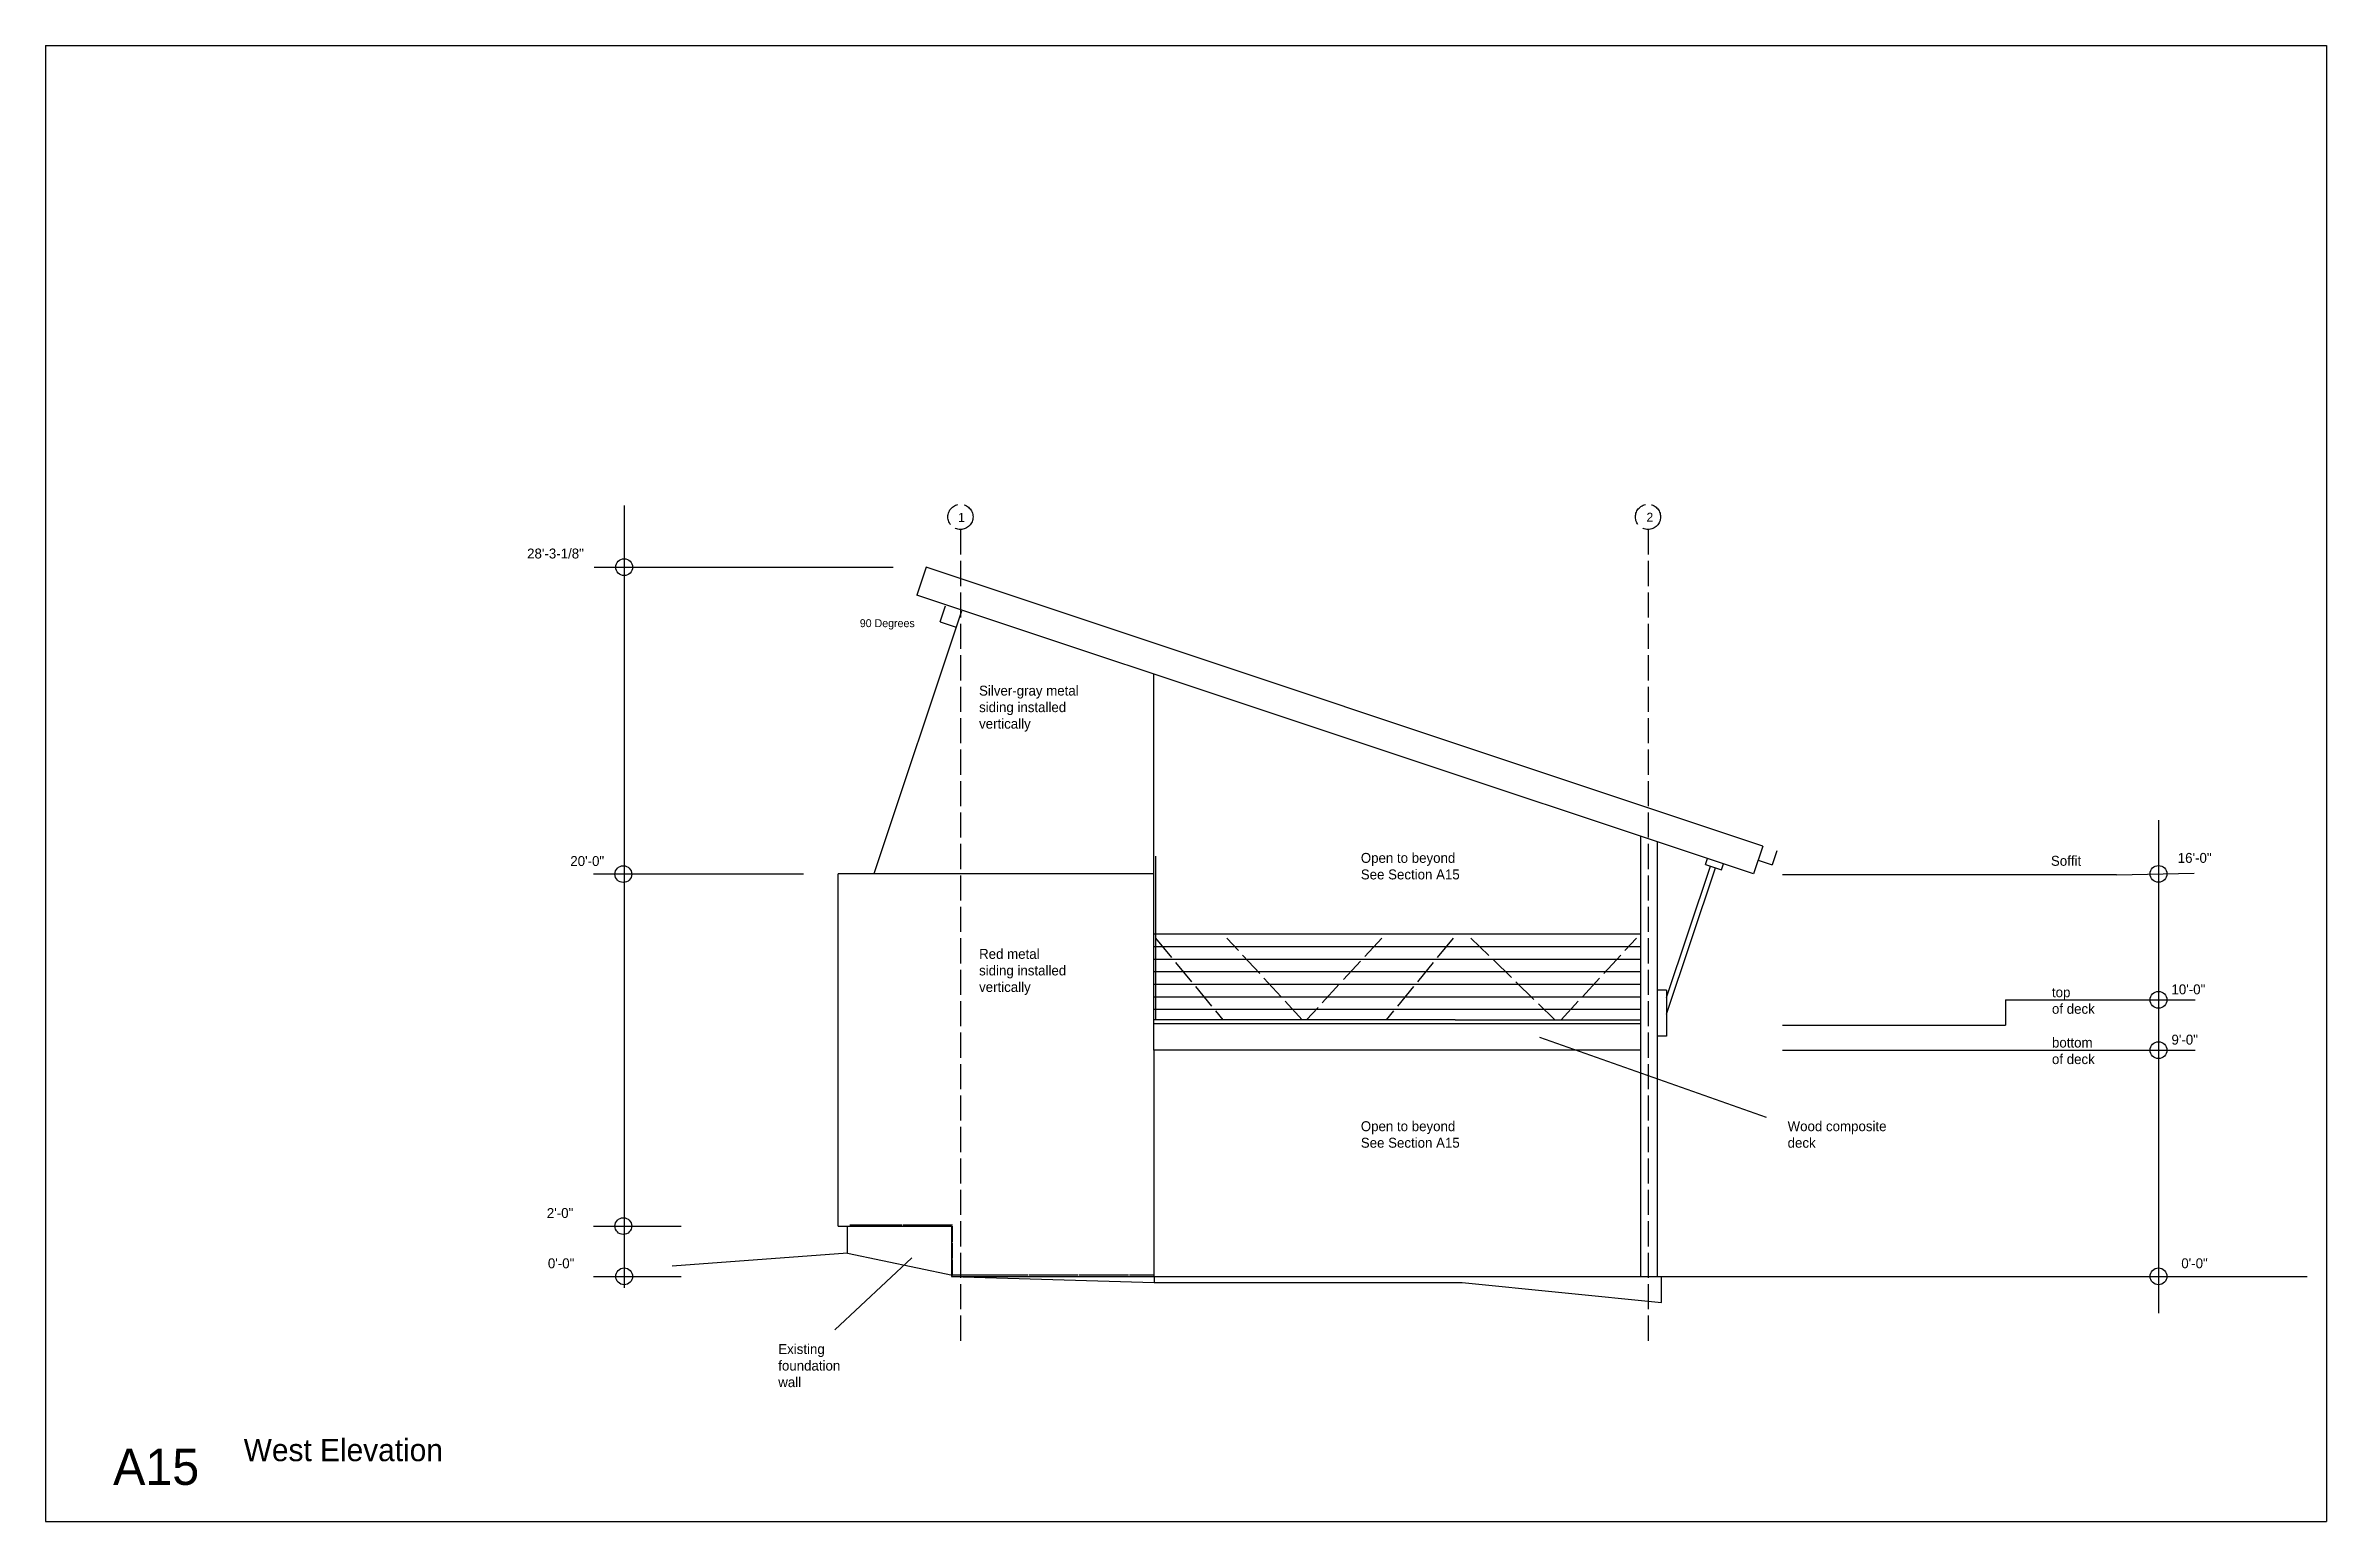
# Model space of a CAD drawing. Header units: inches. Extents: x -173 to 7884, y -3191 to 6135.
# Drawn here: x 4564 to 5652, y -1067 to -363 of the extents above; entities that cross this region are included whole.
import ezdxf

# ---------------------------------------------------------------- set-up
doc = ezdxf.new("R2010")
doc.units = ezdxf.units.IN
doc.header["$MEASUREMENT"] = 0
doc.linetypes.add('ACAD_ISO02W100', pattern=[15, 12, -3])
for name, color, linetype in [('blocks', 251, 'Continuous'), ('const', 7, 'Continuous'), ('e1', 7, 'Continuous'), ('e2', 251, 'Continuous'), ('glassSwing', 172, 'ACAD_ISO02W100'), ('grid', 252, 'ACAD_ISO02W100'), ('millwork', 253, 'Continuous'), ('walls', 7, 'Continuous')]:
    doc.layers.add(name, color=color, linetype=linetype)

msp = doc.modelspace()

# ---------------------------------------------------------------- texts
at = {"layer": 'const', "attachment_point": 1}
for s, insert, char_height, width in [('1', (4999.5, -586.3), 4.26, 1625.197), ('2', (5327.9, -586.2), 4.26, 1625.197), ('28\'-3-1/8"', (4793.9, -603.3), 4.74, 1805.775), ('90 Degrees', (4952.6, -637), 3.79, 1444.62), ('Silver-gray metal^Jsiding installed^Jvertically', (5009.5, -668.7), 4.736, 1805.775), ('20\'-0"', (4814.5, -750), 4.74, 1805.775), ('Open to beyond^JSee Section A15', (5191.6, -748.5), 4.736, 1805.775), ('Soffit', (5520.8, -749.9), 4.74, 1805.775), ('16\'-0"', (5581.3, -748.5), 4.74, 1805.775), ('Red metal^Jsiding installed^Jvertically', (5009.5, -794.3), 4.736, 1805.775), ('top^Jof deck', (5521.3, -812.6), 4.736, 1805.775), ('10\'-0"', (5578.3, -811.2), 4.74, 1805.775), ('bottom^Jof deck', (5521.3, -836.6), 4.736, 1805.775), ('9\'-0"', (5578.3, -835.2), 4.74, 1805.775), ('Open to beyond^JSee Section A15', (5191.6, -876.5), 4.736, 1805.775), ('Wood composite^Jdeck', (5395.2, -876.5), 4.736, 1805.775), ('2\'-0"', (4803.3, -917.9), 4.74, 1805.775), ('0\'-0"', (4803.8, -941.9), 4.74, 1805.775), ('0\'-0"', (5583, -941.9), 4.74, 1805.775), ('Existing^Jfoundation^Jwall', (4913.7, -982.8), 4.736, 1805.775), ('A15', (4596.4, -1032.7), 17.26, 6582.049), ('West Elevation', (4658.7, -1028), 10.656, 4062.993)]:
    msp.add_mtext(s, dxfattribs=dict(at, insert=insert, char_height=char_height, width=width))

# ---------------------------------------------------------------- linework, layer by layer
for p, q in [((4564.2, -363.4), (4564.2, -1067.4)), ((4564.2, -363.4), (5652.2, -363.4)), ((5652.2, -363.4), (5652.2, -1067.4)), ((4564.2, -1067.4), (5652.2, -1067.4))]:
    msp.add_line(p, q)
at = {"layer": 'blocks'}
for p, q in [((4972.8, -926), (4947.8, -926)), ((4996.8, -926), (4973.3, -926)), ((4996.8, -934), (4996.8, -926.5)), ((4996.8, -942), (4996.8, -934.5)), ((4996.8, -950), (4996.8, -942.5)), ((5032.8, -950), (4996.8, -950)), ((5056.8, -950), (5033.3, -950)), ((5080.8, -950), (5057.3, -950)), ((5092.8, -950), (5081.3, -950))]:
    msp.add_line(p, q, dxfattribs=at)
at = {"layer": 'e1'}
for p, q in [((4984.2, -612.2), (4979.8, -625.5)), ((5001.1, -633.2), (4959.3, -758.5)), ((5092.8, -842.6), (5092.8, -663.1)), ((5383.4, -745.2), (5379, -758.5)), ((5390.1, -747.5), (5387.9, -754.1)), ((4942.3, -926.5), (4996.3, -926.5)), ((4996.3, -926.5), (4996.3, -950.5)), ((4946.8, -939.5), (4996.8, -950)), ((4996.3, -950.5), (5093.1, -953.5)), ((5093.1, -953.5), (5240, -953.5)), ((5240, -953.5), (5335.1, -962.9))]:
    msp.add_line(p, q, dxfattribs=at)
at = {"layer": 'e2'}
for p, q in [((4840.2, -582.8), (4840.2, -956)), ((4825.9, -612.2), (4968.5, -612.2)), ((4991, -638.2), (4993.5, -630.7)), ((4991, -638.2), (4998.6, -640.8)), ((5572.1, -732.8), (5572.1, -968)), ((5093.7, -750.1), (5093.7, -828.1)), ((4825.5, -758.5), (4925.8, -758.5)), ((5337.5, -817.5), (5358.4, -754.8)), ((5337.5, -825.4), (5360.8, -755.6)), ((5356, -754), (5357, -751.2)), ((5356, -754), (5363.6, -756.6)), ((5363.6, -756.6), (5364.6, -753.7)), ((5552.1, -758.9), (5392.8, -758.9)), ((5552.1, -758.9), (5589.2, -758.2)), ((5092.8, -787.1), (5325.1, -787.1)), ((5092.8, -793.1), (5325.1, -793.1)), ((5092.8, -799.1), (5325.1, -799.1)), ((5092.8, -805.1), (5325.1, -805.1)), ((5092.8, -811.1), (5325.1, -811.1)), ((5092.8, -817.1), (5325.1, -817.1)), ((5092.8, -823.1), (5325.1, -823.1)), ((5320.6, -823.2), (5289.3, -823.2)), ((5499.1, -818.6), (5589.6, -818.6)), ((5499.1, -818.6), (5499.1, -830.6)), ((5236.6, -828.1), (5092.8, -828.1)), ((5236.6, -828.1), (5325.1, -828.1)), ((5385.1, -874.7), (5277, -836.6)), ((5392.8, -830.6), (5499.1, -830.6)), ((5392.8, -842.6), (5589.6, -842.6)), ((4825.5, -926.5), (4867.4, -926.5)), ((4940.7, -976), (4977.5, -941.7)), ((4825.5, -950.5), (4867.4, -950.5)), ((5093.1, -950.5), (5093.1, -953.5)), ((5335.1, -950.5), (5643, -950.5)), ((5557.4, -950.5), (5599.3, -950.5))]:
    msp.add_line(p, q, dxfattribs=at)
for centre in [(4840.2, -612.2), (4839.8, -758.6), (5572.1, -758.5), (5572.1, -818.6), (5572.1, -842.6), (4839.8, -926.5), (4840.2, -950.5), (5572.1, -950.5)]:
    msp.add_circle(centre, 4, dxfattribs=at)
at = {"layer": 'glassSwing'}
for p, q in [((5093.7, -789.1), (5125.7, -828.1)), ((5163.7, -828.1), (5127.7, -789.1)), ((5201.7, -789.1), (5165.7, -828.1)), ((5235.7, -789.1), (5203.7, -828.1)), ((5244.1, -789.1), (5284.1, -828.1)), ((5287.1, -828.1), (5323.1, -789.1))]:
    msp.add_line(p, q, dxfattribs=at)
at = {"layer": 'grid'}
for p, q in [((5000.6, -594.2), (5000.6, -983.2)), ((5328.6, -594.2), (5328.6, -983.2))]:
    msp.add_line(p, q, dxfattribs=at)
for centre in [(5000.6, -588.2), (5328.6, -588.2)]:
    msp.add_circle(centre, 6, dxfattribs=at)
at = {"layer": 'millwork'}
for p, q in [((5337.5, -814), (5333.1, -814)), ((5337.5, -814), (5337.5, -835.9)), ((5337.5, -835.9), (5333.1, -835.9))]:
    msp.add_line(p, q, dxfattribs=at)
at = {"layer": 'walls'}
for p, q in [((5383.4, -745.2), (4984.2, -612.2)), ((5379, -758.5), (4979.8, -625.5)), ((5325.1, -950.6), (5325.1, -740.6)), ((5333.1, -950.5), (5333.1, -743.2)), ((4942.3, -926.5), (4942.3, -758.5)), ((5092.8, -758.5), (4942.3, -758.5)), ((5381.2, -751.9), (5387.9, -754.1)), ((5325.1, -830.1), (5092.8, -830.1)), ((5325.1, -842.6), (5092.8, -842.6)), ((5092.8, -842.6), (5092.8, -950.5)), ((4946.8, -939.5), (4946.8, -926.5)), ((4946.8, -939.5), (4863.1, -945.7)), ((4996.3, -950.5), (5335.1, -950.5)), ((5335.1, -962.9), (5335.1, -950.5))]:
    msp.add_line(p, q, dxfattribs=at)

msp.set_redraw_order([(e.dxf.handle, doc.entitydb.next_handle()) for e in msp.query("TEXT MTEXT ATTDEF DIMENSION ARC_DIMENSION")])  # texts and dimensions are drawn at this point

doc.saveas('drawing.dxf')
